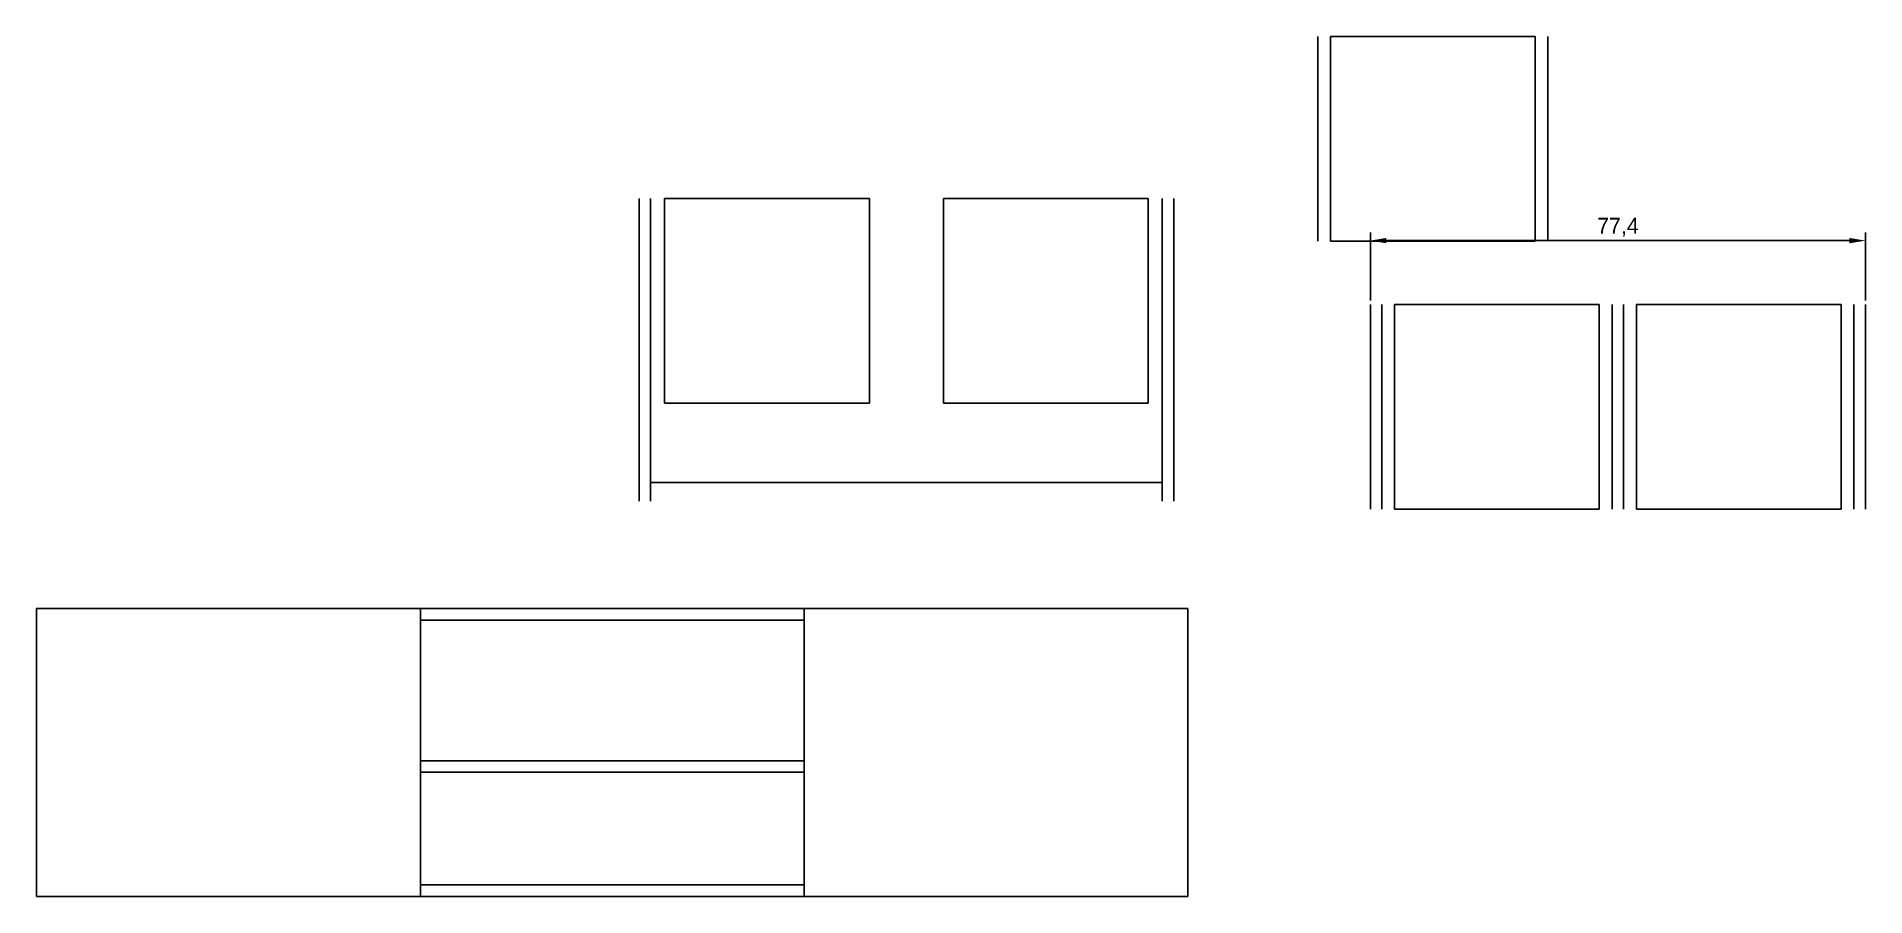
# Model space of a CAD drawing. Header units: millimetres. Extents: x 1478 to 10450, y 2114 to 8349.
# Drawn here: x 9311.4 to 9597.3, y 5268.7 to 5403.2 of the extents above; entities that cross this region are included whole.
import ezdxf

# ---------------------------------------------------------------- set-up
doc = ezdxf.new("R2010")
doc.units = ezdxf.units.MM
doc.layers.add('Szkic', color=6, linetype='Continuous')
doc.dimstyles.new('ISO-25', dxfattribs={"dimtxt": 2.5, "dimasz": 2.5, "dimexe": 1.25, "dimexo": 0.625, "dimtad": 1, "dimtxsty": 'Standard', "dimcen": 2.5, "dimadec": 0, "dimazin": 0, "dimtfac": 1, "dimtmove": 0, "dimatfit": 3, "dimfxl": 1, "dimarcsym": 0})

msp = doc.modelspace()

# ---------------------------------------------------------------- blocks, each defined once
blk = doc.blocks.new('*D3043')
at = {"layer": 'Defpoints', "color": 0}
for p in [(9597.35, 5371.27), (9519.95, 5361.26), (9597.35, 5361.26)]:
    blk.add_point(p, dxfattribs=at)
at = {"layer": 'Szkic', "color": 0, "lineweight": -2}
for p, q in [((9519.95, 5361.89), (9519.95, 5372.52)), ((9597.35, 5361.89), (9597.35, 5372.52)), ((9522.45, 5371.27), (9594.85, 5371.27))]:
    blk.add_line(p, q, dxfattribs=at)
at = {"layer": 'Szkic', "color": 0}
for points in [[(9522.45, 5371.69), (9522.45, 5370.86), (9519.95, 5371.27)], [(9594.85, 5370.86), (9594.85, 5371.69), (9597.35, 5371.27)]]:
    blk.add_solid(points, dxfattribs=at)
at = {"layer": 'Szkic', "color": 0, "insert": (9558.65, 5373.36), "char_height": 2.5, "attachment_point": 5}
blk.add_mtext('77,4', dxfattribs=at)

# ---------------------------------------------------------------- dimensions: what is measured, and where the dimension line sits
at = {"layer": 'Szkic'}
dim = msp.add_linear_dim(base=(9597.346, 5371.274), p1=(9519.946, 5361.264), p2=(9597.346, 5361.264), dimstyle='ISO-25', dxfattribs=at)
dim.commit()
dim.dimension.update_dxf_attribs({"geometry": '*D3043', "text_midpoint": (9558.646, 5373.357)})

# ---------------------------------------------------------------- linework, layer by layer
at = {"layer": 'Szkic'}
for p, q in [((9511.714, 5371.172), (9511.714, 5403.172)), ((9513.714, 5371.172), (9513.714, 5403.172)), ((9513.714, 5403.172), (9545.714, 5403.172)), ((9545.714, 5371.172), (9545.714, 5403.172)), ((9547.714, 5371.172), (9547.714, 5403.172)), ((9405.62, 5377.837), (9405.62, 5330.528)), ((9407.42, 5377.837), (9407.42, 5330.528)), ((9409.62, 5345.837), (9409.62, 5377.837)), ((9409.62, 5377.837), (9441.62, 5377.837)), ((9441.62, 5345.837), (9441.62, 5377.837)), ((9485.22, 5377.837), (9453.22, 5377.837)), ((9453.22, 5345.837), (9453.22, 5377.837)), ((9485.22, 5345.837), (9485.22, 5377.837)), ((9487.42, 5377.837), (9487.42, 5330.528)), ((9489.22, 5377.837), (9489.22, 5330.528)), ((9513.714, 5371.172), (9545.714, 5371.172)), ((9519.946, 5329.264), (9519.946, 5361.264)), ((9521.746, 5329.264), (9521.746, 5361.264)), ((9523.746, 5329.264), (9523.746, 5361.264)), ((9523.746, 5361.264), (9555.746, 5361.264)), ((9555.746, 5329.264), (9555.746, 5361.264)), ((9557.746, 5329.264), (9557.746, 5361.264)), ((9559.546, 5329.264), (9559.546, 5361.264)), ((9561.546, 5329.264), (9561.546, 5361.264)), ((9561.546, 5361.264), (9593.546, 5361.264)), ((9593.546, 5329.264), (9593.546, 5361.264)), ((9595.546, 5329.264), (9595.546, 5361.264)), ((9597.346, 5329.264), (9597.346, 5361.264)), ((9409.62, 5345.837), (9441.62, 5345.837)), ((9485.22, 5345.837), (9453.22, 5345.837)), ((9407.42, 5333.455), (9487.42, 5333.455)), ((9523.746, 5329.264), (9555.746, 5329.264)), ((9561.546, 5329.264), (9593.546, 5329.264)), ((9491.426, 5313.746), (9311.426, 5313.746)), ((9311.426, 5313.746), (9311.426, 5268.746)), ((9371.426, 5313.746), (9371.426, 5268.746)), ((9431.426, 5313.746), (9431.426, 5268.746)), ((9491.426, 5313.746), (9491.426, 5268.746)), ((9431.426, 5311.946), (9371.426, 5311.946)), ((9431.426, 5289.946), (9371.426, 5289.946)), ((9431.426, 5288.146), (9371.426, 5288.146)), ((9431.426, 5270.546), (9371.426, 5270.546)), ((9491.426, 5268.746), (9311.426, 5268.746))]:
    msp.add_line(p, q, dxfattribs=at)

msp.set_redraw_order([(e.dxf.handle, doc.entitydb.next_handle()) for e in msp.query("TEXT MTEXT ATTDEF DIMENSION ARC_DIMENSION")])  # texts and dimensions are drawn at this point

doc.saveas('drawing.dxf')
